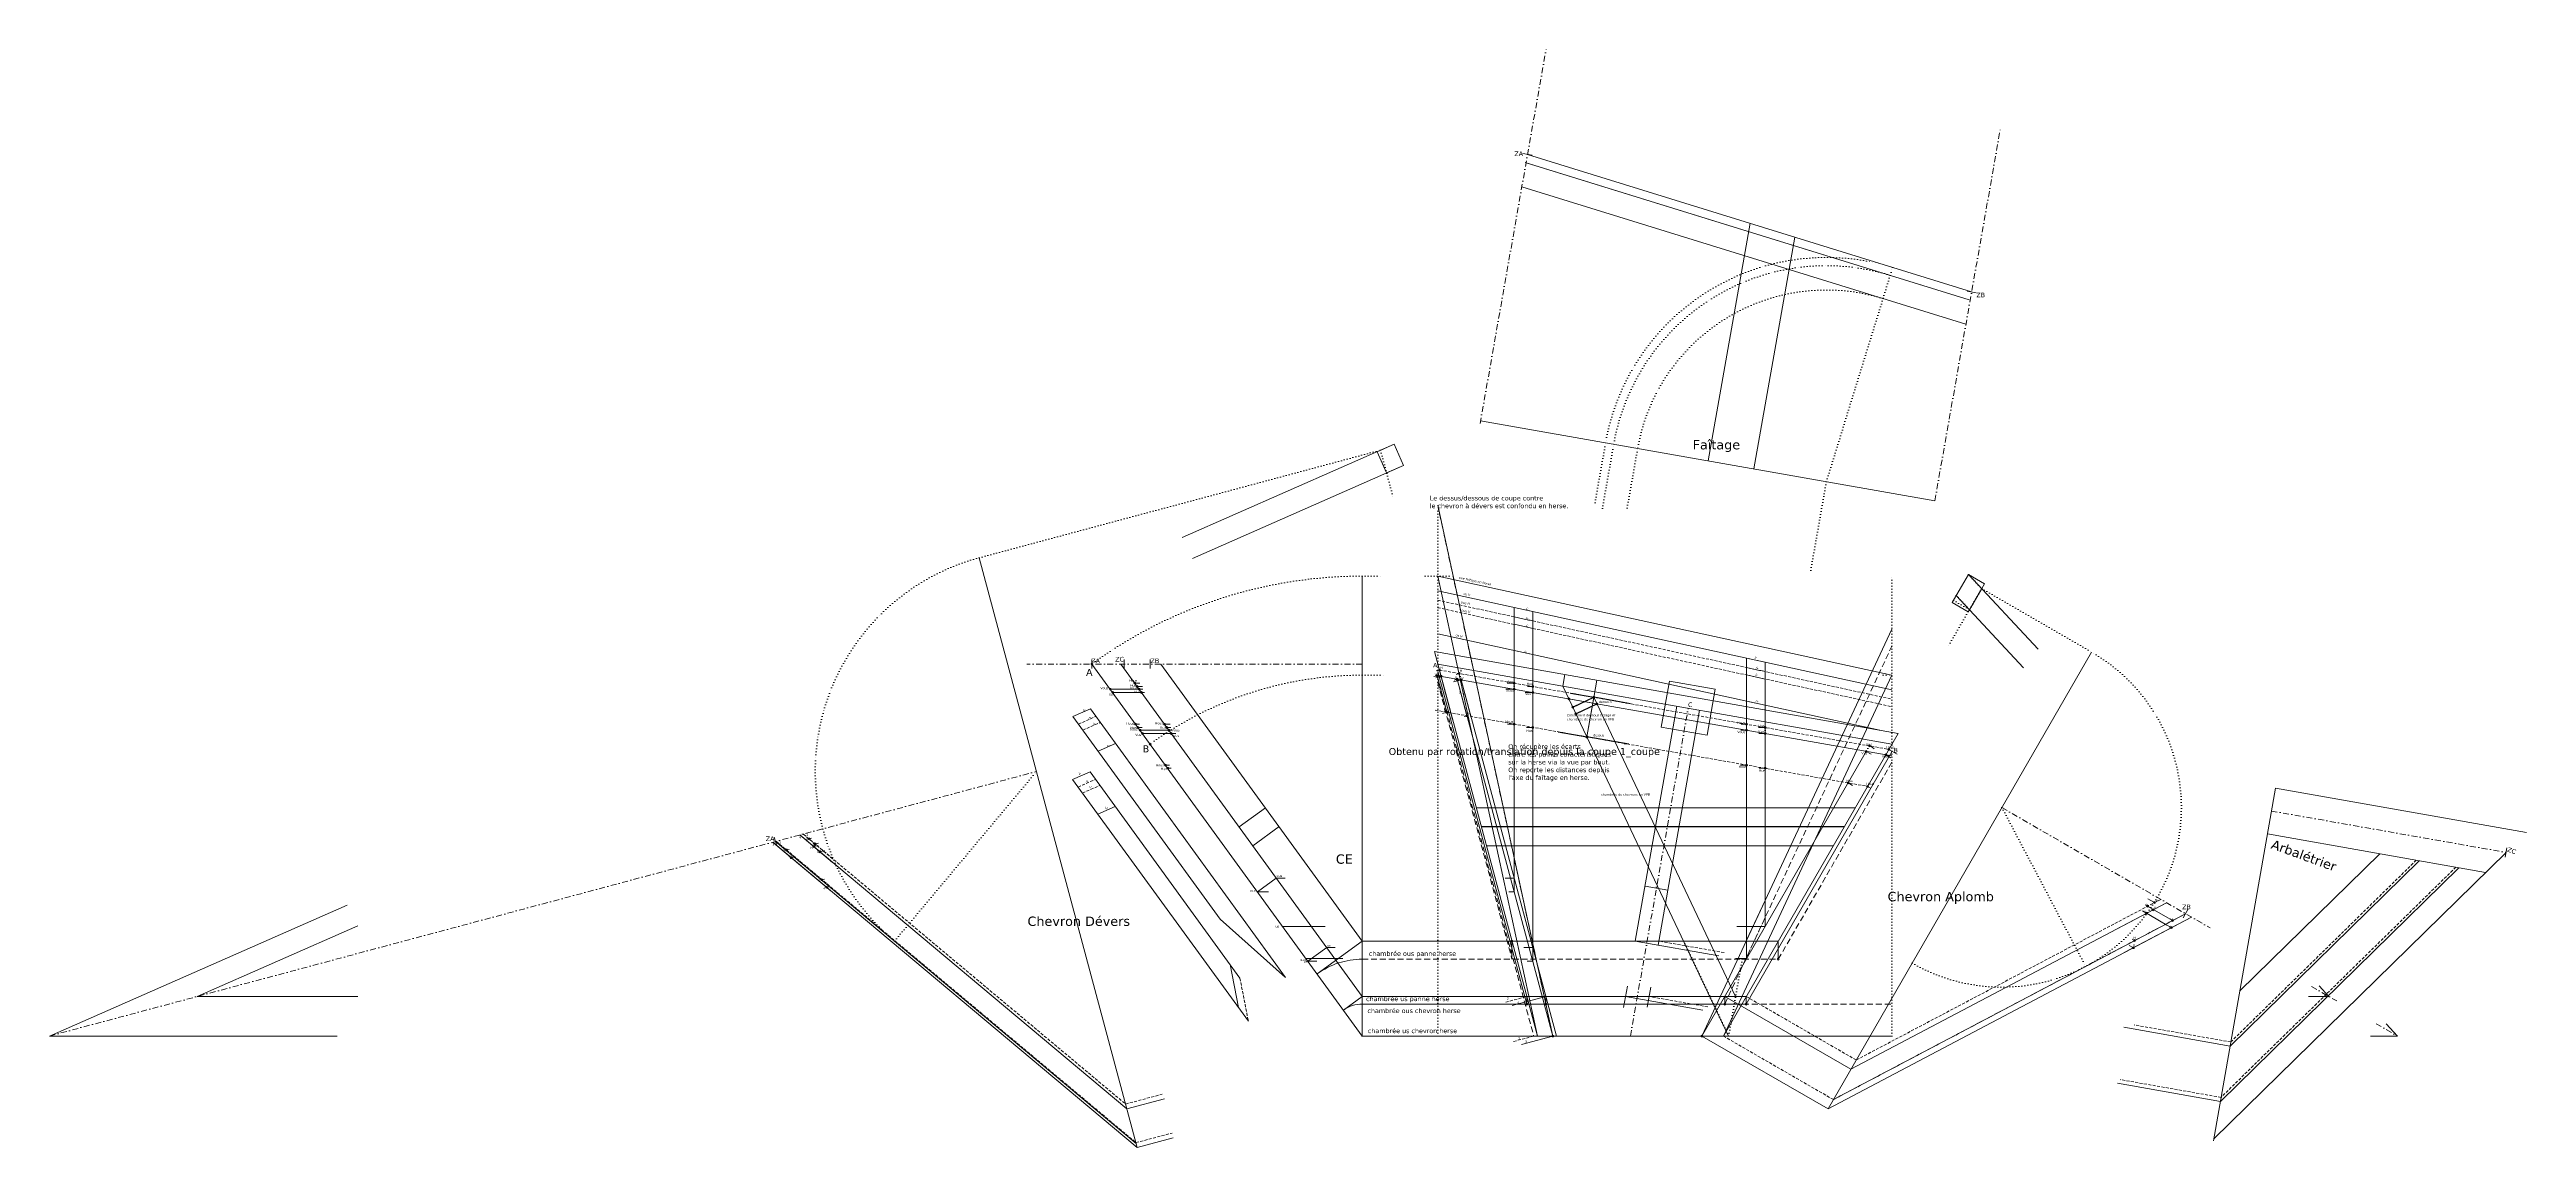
# Model space of a CAD drawing. Header units: millimetres. Extents: x -3200 to 2127, y -239 to 2121.
import ezdxf

# ---------------------------------------------------------------- set-up
doc = ezdxf.new("R2010")
doc.units = ezdxf.units.MM
for name, pattern in [('CENTER', [50.8, 31.75, -6.35, 6.35, -6.35]), ('DASHDOT', [25.4, 12.7, -6.35, 0, -6.35]), ('DASHED', [19.05, 12.7, -6.35]), ('DOT', [6.35, 0, -6.35]), ('HIDDEN', [9.525, 6.35, -3.175])]:
    doc.linetypes.add(name, pattern=pattern)
for name, color, linetype, lineweight, true_color in [('0_ch_chevron', 3, 'Continuous', 0, 0x00ff00), ('0_ch_panne', 6, 'Continuous', 0, 0xff00ff), ('0_vpb_ch_aplomb', 7, 'Continuous', 0, 0xffffff), ('0_vpb_ch_devers', 7, 'Continuous', 0, 0xffffff), ('0_vpb_faîtage', 7, 'Continuous', 0, 0xffffff), ('0_vue', 7, 'Continuous', 0, 0xffffff), ('1_coupe_ch_rive', 7, 'Continuous', 0, 0xffffff), ('1_coupe_empanon_1', 7, 'Continuous', 0, 0xffffff), ('1_coupe_empanon_2', 7, 'Continuous', 0, 0xffffff), ('2_herse_ch_panne', 6, 'Continuous', 0, 0xff00ff), ('2_herse_chevron', 3, 'Continuous', 0, 0x00ff00), ('2_herse_faîtage', 30, 'Continuous', 0, 0xff7f00), ('2_herse_faîtage_détail', 30, 'Continuous', 0, 0xff7f00), ('2_herse_versant', 4, 'Continuous', 0, 0x00ffff), ('3_verif_empanon_1', 2, 'Continuous', 0, 0xffff00), ('3_verif_empanon_2', 2, 'Continuous', 0, 0xffff00)]:
    doc.layers.add(name, color=color, linetype=linetype, lineweight=lineweight, true_color=true_color)
doc.styles.add('QCADDimTextStyle', font='')
doc.styles.add('textstyle100', font='')
doc.styles.add('textstyle101', font='')
doc.styles.add('textstyle102', font='')
doc.styles.add('textstyle103', font='')
doc.styles.add('textstyle104', font='')
doc.styles.add('textstyle105', font='')
doc.styles.add('textstyle106', font='')
doc.styles.add('textstyle107', font='')
doc.styles.add('textstyle108', font='')
doc.styles.add('textstyle109', font='')
doc.styles.add('textstyle110', font='')
doc.styles.add('textstyle111', font='')
doc.styles.add('textstyle112', font='')
doc.styles.add('textstyle113', font='')
doc.styles.add('textstyle114', font='')
doc.styles.add('textstyle115', font='')
doc.styles.add('textstyle116', font='')
doc.styles.add('textstyle117', font='')
doc.styles.add('textstyle118', font='')
doc.styles.add('textstyle119', font='')
doc.styles.add('textstyle12', font='')
doc.styles.add('textstyle120', font='')
doc.styles.add('textstyle121', font='')
doc.styles.add('textstyle122', font='')
doc.styles.add('textstyle123', font='')
doc.styles.add('textstyle124', font='')
doc.styles.add('textstyle125', font='')
doc.styles.add('textstyle126', font='')
doc.styles.add('textstyle127', font='')
doc.styles.add('textstyle128', font='')
doc.styles.add('textstyle129', font='')
doc.styles.add('textstyle13', font='')
doc.styles.add('textstyle130', font='')
doc.styles.add('textstyle131', font='')
doc.styles.add('textstyle132', font='')
doc.styles.add('textstyle133', font='')
doc.styles.add('textstyle134', font='')
doc.styles.add('textstyle135', font='')
doc.styles.add('textstyle136', font='')
doc.styles.add('textstyle137', font='')
doc.styles.add('textstyle14', font='')
doc.styles.add('textstyle15', font='')
doc.styles.add('textstyle16', font='')
doc.styles.add('textstyle17', font='')
doc.styles.add('textstyle18', font='')
doc.styles.add('textstyle19', font='')
doc.styles.add('textstyle20', font='')
doc.styles.add('textstyle21', font='')
doc.styles.add('textstyle22', font='')
doc.styles.add('textstyle23', font='')
doc.styles.add('textstyle24', font='')
doc.styles.add('textstyle25', font='')
doc.styles.add('textstyle26', font='')
doc.styles.add('textstyle27', font='')
doc.styles.add('textstyle28', font='')
doc.styles.add('textstyle29', font='')
doc.styles.add('textstyle30', font='')
doc.styles.add('textstyle31', font='')
doc.styles.add('textstyle32', font='')
doc.styles.add('textstyle33', font='')
doc.styles.add('textstyle34', font='')
doc.styles.add('textstyle35', font='')
doc.styles.add('textstyle36', font='')
doc.styles.add('textstyle37', font='')
doc.styles.add('textstyle38', font='')
doc.styles.add('textstyle39', font='')
doc.styles.add('textstyle40', font='')
doc.styles.add('textstyle41', font='')
doc.styles.add('textstyle42', font='')
doc.styles.add('textstyle43', font='')
doc.styles.add('textstyle44', font='')
doc.styles.add('textstyle45', font='')
doc.styles.add('textstyle46', font='')
doc.styles.add('textstyle47', font='')
doc.styles.add('textstyle48', font='')
doc.styles.add('textstyle49', font='')
doc.styles.add('textstyle50', font='')
doc.styles.add('textstyle51', font='')
doc.styles.add('textstyle52', font='')
doc.styles.add('textstyle53', font='')
doc.styles.add('textstyle54', font='')
doc.styles.add('textstyle55', font='')
doc.styles.add('textstyle56', font='')
doc.styles.add('textstyle57', font='')
doc.styles.add('textstyle58', font='')
doc.styles.add('textstyle59', font='')
doc.styles.add('textstyle60', font='')
doc.styles.add('textstyle61', font='')
doc.styles.add('textstyle62', font='')
doc.styles.add('textstyle63', font='')
doc.styles.add('textstyle64', font='')
doc.styles.add('textstyle65', font='')
doc.styles.add('textstyle66', font='')
doc.styles.add('textstyle67', font='')
doc.styles.add('textstyle68', font='')
doc.styles.add('textstyle69', font='')
doc.styles.add('textstyle70', font='')
doc.styles.add('textstyle71', font='')
doc.styles.add('textstyle72', font='')
doc.styles.add('textstyle73', font='')
doc.styles.add('textstyle74', font='')
doc.styles.add('textstyle75', font='')
doc.styles.add('textstyle76', font='')
doc.styles.add('textstyle77', font='')
doc.styles.add('textstyle78', font='')
doc.styles.add('textstyle79', font='')
doc.styles.add('textstyle80', font='')
doc.styles.add('textstyle81', font='')
doc.styles.add('textstyle82', font='')
doc.styles.add('textstyle83', font='')
doc.styles.add('textstyle84', font='')
doc.styles.add('textstyle85', font='')
doc.styles.add('textstyle86', font='')
doc.styles.add('textstyle87', font='')
doc.styles.add('textstyle88', font='')
doc.styles.add('textstyle89', font='')
doc.styles.add('textstyle90', font='')
doc.styles.add('textstyle91', font='')
doc.styles.add('textstyle92', font='')
doc.styles.add('textstyle93', font='')
doc.styles.add('textstyle94', font='')
doc.styles.add('textstyle95', font='')
doc.styles.add('textstyle96', font='')
doc.styles.add('textstyle97', font='')
doc.styles.add('textstyle98', font='')
doc.styles.add('textstyle99', font='')
doc.styles.get('QCADDimTextStyle').set_extended_font_data('DejaVu Sans')
doc.styles.get('textstyle100').set_extended_font_data('DejaVu Sans')
doc.styles.get('textstyle101').set_extended_font_data('DejaVu Sans')
doc.styles.get('textstyle102').set_extended_font_data('DejaVu Sans')
doc.styles.get('textstyle103').set_extended_font_data('DejaVu Sans')
doc.styles.get('textstyle104').set_extended_font_data('DejaVu Sans')
doc.styles.get('textstyle105').set_extended_font_data('DejaVu Sans')
doc.styles.get('textstyle106').set_extended_font_data('DejaVu Sans')
doc.styles.get('textstyle107').set_extended_font_data('DejaVu Sans')
doc.styles.get('textstyle108').set_extended_font_data('DejaVu Sans')
doc.styles.get('textstyle109').set_extended_font_data('DejaVu Sans')
doc.styles.get('textstyle110').set_extended_font_data('DejaVu Sans')
doc.styles.get('textstyle111').set_extended_font_data('DejaVu Sans')
doc.styles.get('textstyle112').set_extended_font_data('DejaVu Sans')
doc.styles.get('textstyle113').set_extended_font_data('DejaVu Sans')
doc.styles.get('textstyle114').set_extended_font_data('DejaVu Sans')
doc.styles.get('textstyle115').set_extended_font_data('DejaVu Sans')
doc.styles.get('textstyle116').set_extended_font_data('DejaVu Sans')
doc.styles.get('textstyle117').set_extended_font_data('DejaVu Sans')
doc.styles.get('textstyle118').set_extended_font_data('DejaVu Sans')
doc.styles.get('textstyle119').set_extended_font_data('DejaVu Sans')
doc.styles.get('textstyle12').set_extended_font_data('DejaVu Sans')
doc.styles.get('textstyle120').set_extended_font_data('DejaVu Sans')
doc.styles.get('textstyle121').set_extended_font_data('DejaVu Sans')
doc.styles.get('textstyle122').set_extended_font_data('DejaVu Sans')
doc.styles.get('textstyle123').set_extended_font_data('DejaVu Sans')
doc.styles.get('textstyle124').set_extended_font_data('DejaVu Sans')
doc.styles.get('textstyle125').set_extended_font_data('DejaVu Sans')
doc.styles.get('textstyle126').set_extended_font_data('DejaVu Sans')
doc.styles.get('textstyle127').set_extended_font_data('DejaVu Sans')
doc.styles.get('textstyle128').set_extended_font_data('DejaVu Sans')
doc.styles.get('textstyle129').set_extended_font_data('DejaVu Sans')
doc.styles.get('textstyle13').set_extended_font_data('DejaVu Sans')
doc.styles.get('textstyle130').set_extended_font_data('DejaVu Sans')
doc.styles.get('textstyle131').set_extended_font_data('DejaVu Sans')
doc.styles.get('textstyle132').set_extended_font_data('DejaVu Sans')
doc.styles.get('textstyle133').set_extended_font_data('DejaVu Sans')
doc.styles.get('textstyle134').set_extended_font_data('DejaVu Sans')
doc.styles.get('textstyle135').set_extended_font_data('DejaVu Sans')
doc.styles.get('textstyle136').set_extended_font_data('DejaVu Sans')
doc.styles.get('textstyle137').set_extended_font_data('DejaVu Sans')
doc.styles.get('textstyle14').set_extended_font_data('DejaVu Sans')
doc.styles.get('textstyle15').set_extended_font_data('DejaVu Sans')
doc.styles.get('textstyle16').set_extended_font_data('DejaVu Sans')
doc.styles.get('textstyle17').set_extended_font_data('DejaVu Sans')
doc.styles.get('textstyle18').set_extended_font_data('DejaVu Sans')
doc.styles.get('textstyle19').set_extended_font_data('DejaVu Sans')
doc.styles.get('textstyle20').set_extended_font_data('DejaVu Sans')
doc.styles.get('textstyle21').set_extended_font_data('DejaVu Sans')
doc.styles.get('textstyle22').set_extended_font_data('DejaVu Sans')
doc.styles.get('textstyle23').set_extended_font_data('DejaVu Sans')
doc.styles.get('textstyle24').set_extended_font_data('DejaVu Sans')
doc.styles.get('textstyle25').set_extended_font_data('DejaVu Sans')
doc.styles.get('textstyle26').set_extended_font_data('DejaVu Sans')
doc.styles.get('textstyle27').set_extended_font_data('DejaVu Sans')
doc.styles.get('textstyle28').set_extended_font_data('DejaVu Sans')
doc.styles.get('textstyle29').set_extended_font_data('DejaVu Sans')
doc.styles.get('textstyle30').set_extended_font_data('DejaVu Sans')
doc.styles.get('textstyle31').set_extended_font_data('DejaVu Sans')
doc.styles.get('textstyle32').set_extended_font_data('DejaVu Sans')
doc.styles.get('textstyle33').set_extended_font_data('DejaVu Sans')
doc.styles.get('textstyle34').set_extended_font_data('DejaVu Sans')
doc.styles.get('textstyle35').set_extended_font_data('DejaVu Sans')
doc.styles.get('textstyle36').set_extended_font_data('DejaVu Sans')
doc.styles.get('textstyle37').set_extended_font_data('DejaVu Sans')
doc.styles.get('textstyle38').set_extended_font_data('DejaVu Sans')
doc.styles.get('textstyle39').set_extended_font_data('DejaVu Sans')
doc.styles.get('textstyle40').set_extended_font_data('DejaVu Sans')
doc.styles.get('textstyle41').set_extended_font_data('DejaVu Sans')
doc.styles.get('textstyle42').set_extended_font_data('DejaVu Sans')
doc.styles.get('textstyle43').set_extended_font_data('DejaVu Sans')
doc.styles.get('textstyle44').set_extended_font_data('DejaVu Sans')
doc.styles.get('textstyle45').set_extended_font_data('DejaVu Sans')
doc.styles.get('textstyle46').set_extended_font_data('DejaVu Sans')
doc.styles.get('textstyle47').set_extended_font_data('DejaVu Sans')
doc.styles.get('textstyle48').set_extended_font_data('DejaVu Sans')
doc.styles.get('textstyle49').set_extended_font_data('DejaVu Sans')
doc.styles.get('textstyle50').set_extended_font_data('DejaVu Sans')
doc.styles.get('textstyle51').set_extended_font_data('DejaVu Sans')
doc.styles.get('textstyle52').set_extended_font_data('DejaVu Sans')
doc.styles.get('textstyle53').set_extended_font_data('DejaVu Sans')
doc.styles.get('textstyle54').set_extended_font_data('DejaVu Sans')
doc.styles.get('textstyle55').set_extended_font_data('DejaVu Sans')
doc.styles.get('textstyle56').set_extended_font_data('DejaVu Sans')
doc.styles.get('textstyle57').set_extended_font_data('DejaVu Sans')
doc.styles.get('textstyle58').set_extended_font_data('DejaVu Sans')
doc.styles.get('textstyle59').set_extended_font_data('DejaVu Sans')
doc.styles.get('textstyle60').set_extended_font_data('DejaVu Sans')
doc.styles.get('textstyle61').set_extended_font_data('DejaVu Sans')
doc.styles.get('textstyle62').set_extended_font_data('DejaVu Sans')
doc.styles.get('textstyle63').set_extended_font_data('DejaVu Sans')
doc.styles.get('textstyle64').set_extended_font_data('DejaVu Sans')
doc.styles.get('textstyle65').set_extended_font_data('DejaVu Sans')
doc.styles.get('textstyle66').set_extended_font_data('DejaVu Sans')
doc.styles.get('textstyle67').set_extended_font_data('DejaVu Sans')
doc.styles.get('textstyle68').set_extended_font_data('DejaVu Sans')
doc.styles.get('textstyle69').set_extended_font_data('DejaVu Sans')
doc.styles.get('textstyle70').set_extended_font_data('DejaVu Sans')
doc.styles.get('textstyle71').set_extended_font_data('DejaVu Sans')
doc.styles.get('textstyle72').set_extended_font_data('DejaVu Sans')
doc.styles.get('textstyle73').set_extended_font_data('DejaVu Sans')
doc.styles.get('textstyle74').set_extended_font_data('DejaVu Sans')
doc.styles.get('textstyle75').set_extended_font_data('DejaVu Sans')
doc.styles.get('textstyle76').set_extended_font_data('DejaVu Sans')
doc.styles.get('textstyle77').set_extended_font_data('DejaVu Sans')
doc.styles.get('textstyle78').set_extended_font_data('DejaVu Sans')
doc.styles.get('textstyle79').set_extended_font_data('DejaVu Sans')
doc.styles.get('textstyle80').set_extended_font_data('DejaVu Sans')
doc.styles.get('textstyle81').set_extended_font_data('DejaVu Sans')
doc.styles.get('textstyle82').set_extended_font_data('DejaVu Sans')
doc.styles.get('textstyle83').set_extended_font_data('DejaVu Sans')
doc.styles.get('textstyle84').set_extended_font_data('DejaVu Sans')
doc.styles.get('textstyle85').set_extended_font_data('DejaVu Sans')
doc.styles.get('textstyle86').set_extended_font_data('DejaVu Sans')
doc.styles.get('textstyle87').set_extended_font_data('DejaVu Sans')
doc.styles.get('textstyle88').set_extended_font_data('DejaVu Sans')
doc.styles.get('textstyle89').set_extended_font_data('DejaVu Sans')
doc.styles.get('textstyle90').set_extended_font_data('DejaVu Sans')
doc.styles.get('textstyle91').set_extended_font_data('DejaVu Sans')
doc.styles.get('textstyle92').set_extended_font_data('DejaVu Sans')
doc.styles.get('textstyle93').set_extended_font_data('DejaVu Sans')
doc.styles.get('textstyle94').set_extended_font_data('DejaVu Sans')
doc.styles.get('textstyle95').set_extended_font_data('DejaVu Sans')
doc.styles.get('textstyle96').set_extended_font_data('DejaVu Sans')
doc.styles.get('textstyle97').set_extended_font_data('DejaVu Sans')
doc.styles.get('textstyle98').set_extended_font_data('DejaVu Sans')
doc.styles.get('textstyle99').set_extended_font_data('DejaVu Sans')
doc.dimstyles.new('QCADDimStyle', dxfattribs={"dimtxt": 10, "dimasz": 10, "dimexe": 5, "dimexo": 2.5, "dimgap": 2.5, "dimtad": 1, "dimtoh": 1, "dimdec": 4, "dimzin": 0, "dimdsep": 46, "dimtxsty": 'QCADDimTextStyle', "dimcen": 0.09, "dimadec": 0, "dimazin": 0, "dimtfac": 1, "dimtdec": 4, "dimtofl": 0, "dimtmove": 0, "dimatfit": 3, "dimfxl": 1, "dimtolj": 1, "dimtzin": 0, "dimarcsym": 0})

msp = doc.modelspace()

# ---------------------------------------------------------------- linework, layer by layer
at = {"layer": '0_ch_chevron'}
for p, q in [((-764.1, 1071.8), (-307.9, 1272.6)), ((-742.1, 1026.9), (-287.8, 1226.8)), ((927, 992.7), (1076.7, 831.7)), ((900.8, 947.4), (1045.2, 792.1)), ((-1586.2, 432.4), (-883, -156.4)), ((-1644.5, 416.8), (-860.7, -239.5)), ((-3200, 0), (-2559.6, 281.8)), ((1353.1, 286.8), (674.1, -71.5)), ((-2882.5, 85.1), (-2536.8, 237.2)), ((1406.6, 255.9), (625, -156.6)), ((1681.3, 107.7), (1702.4, 85.1)), ((-2882.5, 85.1), (-2536.8, 85.1)), ((-376.8, 85.1), (449.1, 85.1)), ((-54.6, 65.6), (18.1, 85.1)), ((402.9, 85.1), (674.1, -71.5)), ((1658.7, 85.1), (1702.4, 85.1)), ((-3200, 0), (-2581.5, 0)), ((-376.8, 0), (400, 0)), ((-34.5, -18.1), (33.1, 0)), ((353.8, 0), (625, -156.6)), ((1792.1, 0), (1849.8, 0)), ((1825.4, 26.2), (1849.8, 0)), ((-883, -156.4), (-802, -134.7)), ((-860.7, -239.5), (-783.1, -218.7))]:
    msp.add_line(p, q, dxfattribs=at)
at = {"layer": '0_ch_chevron', "linetype": 'DOT'}
msp.add_line((894.7, 936.8), (929.3, 916.8), dxfattribs=at)
at = {"layer": '0_ch_chevron', "linetype": 'HIDDEN'}
for p, q in [((-1579, 434.3), (-885.7, -146.2)), ((-1637.3, 418.7), (-863.4, -229.2)), ((1340.5, 294), (685.7, -51.5)), ((1394, 263.1), (636.6, -136.6)), ((-68.2, 72.9), (-22.8, 85.1)), ((449.1, 85.1), (685.7, -51.5)), ((-51.2, -11.6), (-7.9, 0)), ((400, 0), (636.6, -136.6)), ((-885.7, -146.2), (-807.1, -125.1)), ((-863.4, -229.2), (-785.8, -208.5))]:
    msp.add_line(p, q, dxfattribs=at)
at = {"layer": '0_ch_panne'}
for p, q in [((1896.4, 377), (1489.7, -21.4)), ((1981.6, 362), (1468.8, -140.5)), ((-376.8, 204.2), (517.9, 204.2)), ((390.2, 172.5), (210.6, 204.2)), ((-376.8, 85.1), (449.1, 85.1)), ((355.8, 55.8), (189.6, 85.1)), ((1489.7, -21.4), (1261.3, 18.9)), ((1468.8, -140.5), (1247.9, -101.5))]:
    msp.add_line(p, q, dxfattribs=at)
at = {"layer": '0_ch_panne', "linetype": 'HIDDEN'}
for p, q in [((1890.2, 378.1), (1491.3, -12.7)), ((1975.4, 363.1), (1470.3, -131.8)), ((401.4, 179.5), (261.4, 204.2)), ((366.4, 62.8), (240.4, 85.1)), ((1491.3, -12.7), (1283.3, 24)), ((1470.3, -131.8), (1254, -93.7))]:
    msp.add_line(p, q, dxfattribs=at)
at = {"layer": '0_vpb_ch_aplomb', "linetype": 'DOT'}
for p, q in [((955.5, 962.1), (883.4, 837.4)), ((955.5, 962.1), (1192, 825.5)), ((999, 491.2), (1179.2, 149.8))]:
    msp.add_line(p, q, dxfattribs=at)
at = {"layer": '0_vpb_ch_aplomb'}
for p, q in [((927, 992.7), (892, 932.1)), ((927, 992.7), (961.6, 972.7)), ((955.5, 962.1), (929.3, 916.8)), ((961.6, 972.7), (955.5, 962.1)), ((892, 932.1), (926.6, 912.1)), ((926.6, 912.1), (929.3, 916.8))]:
    msp.add_line(p, q, dxfattribs=at)
at = {"layer": '0_vpb_ch_aplomb', "linetype": 'DOT'}
for start, end in [(32.4981, 60), (240, 32.4981)]:
    msp.add_arc((999, 491.2), 386, start, end, dxfattribs=at)
at = {"layer": '0_vpb_ch_devers', "linetype": 'DOT'}
for p, q in [((-1200.4, 1028.3), (-337.5, 1259.6)), ((-337.5, 1259.6), (-309.4, 1154.6)), ((927, 992.7), (955.5, 962.1)), ((900.8, 947.4), (929.3, 916.8)), ((-1382.7, 204), (-1077.3, 568.8))]:
    msp.add_line(p, q, dxfattribs=at)
at = {"layer": '0_vpb_ch_devers'}
for p, q in [((-344.5, 1256.5), (-307.9, 1272.6)), ((-324.4, 1210.7), (-344.5, 1256.5)), ((-324.4, 1210.7), (-287.8, 1226.8)), ((-287.8, 1226.8), (-307.9, 1272.6))]:
    msp.add_line(p, q, dxfattribs=at)
at = {"layer": '0_vpb_ch_devers', "linetype": 'DOT'}
msp.add_arc((-1077.3, 568.8), 475.8, 105, 230.0606, dxfattribs=at)
at = {"layer": '0_vpb_faîtage'}
for p, q in [((-26.4, 1878.6), (928.6, 1583.1)), ((54.4, 752.6), (58.8, 777.2)), ((67.6, 724.9), (54.4, 752.6)), ((119, 715.8), (127.7, 765.1)), ((119, 715.8), (106.3, 643.3))]:
    msp.add_line(p, q, dxfattribs=at)
at = {"layer": '0_vpb_faîtage', "linetype": 'DOT'}
for p, q in [((621.5, 1192), (764, 1652.6)), ((123.9, 1146.3), (146.7, 1275.7)), ((139.7, 1134), (164.2, 1272.6)), ((193, 1135), (215.6, 1263.6)), ((587.8, 1001), (621.5, 1192)), ((411.3, 0), (309.7, 214.2)), ((411.3, 0), (442.6, 177.2))]:
    msp.add_line(p, q, dxfattribs=at)
at = {"layer": '0_vpb_faîtage', "linetype": 'HIDDEN'}
for p, q in [((-210.9, 787), (755.9, 616.5)), ((-220, 700.9), (710, 536.9))]:
    msp.add_line(p, q, dxfattribs=at)
at = {"layer": '0_vpb_faîtage', "color": 3, "true_color": 0x00ff00}
for p, q in [((411.3, 0), (67.6, 724.9)), ((426.3, 85.1), (121.3, 728.4))]:
    msp.add_line(p, q, dxfattribs=at)
at = {"layer": '0_vpb_faîtage', "linetype": 'CENTER'}
for centre in [(121.3, 728.4), (106.3, 643.3)]:
    msp.add_circle(centre, 2, dxfattribs=at)
at = {"layer": '0_vpb_faîtage', "linetype": 'DOT'}
for radius in [482.1, 464.4, 412.1]:
    msp.add_arc((621.5, 1192), radius, 72.8094, 170, dxfattribs=at)
at = {"layer": '0_vue', "linetype": 'DASHDOT'}
for p, q in [((-123.2, 1317), (18.6, 2121.2)), ((854.7, 1150.9), (995.4, 1948.9)), ((-376.8, 800), (-1098, 800)), ((200, 0), (324.3, 705)), ((-3200, 0), (-1077.3, 568.8)), ((999, 491.2), (1447.1, 232.5)), ((1578.8, 483.8), (2083.3, 394.9)), ((1665.1, 106.6), (1719, 75.5)), ((1803.7, 26.6), (1849.8, 0))]:
    msp.add_line(p, q, dxfattribs=at)
at = {"layer": '0_vue'}
for p, q in [((-11.3, 1893.8), (-31, 1897.3)), ((-24.3, 1877.9), (928.6, 1583.1)), ((-21.2, 1895.5), (933.9, 1600.1)), ((-33.4, 1826), (921.6, 1530.6)), ((367.3, 1236.8), (457.4, 1747.7)), ((465.8, 1219.5), (553.6, 1717.7)), ((943.7, 1598.3), (924, 1601.8)), ((-958, 810), (-958, 790)), ((-958, 800), (-376.8, 0)), ((-896.2, 800), (-376.8, 85.1)), ((-889, 810), (-889, 790)), ((-832.9, 810), (-832.9, 790)), ((-809.7, 800), (-376.8, 204.2)), ((-221.5, 826.6), (0, 0)), ((-221.5, 826.6), (775.7, 650.8)), ((-214.4, 800), (762.4, 627.8)), ((-214.4, 774.6), (762.4, 602.4)), ((-172.5, 767.2), (33.1, 0)), ((-164.3, 765.8), (40.9, 0)), ((266.4, 664.5), (283.8, 762.9)), ((283.8, 762.9), (382.2, 745.6)), ((-50, 745.6), (-50, 310)), ((-10, 738.6), (-10, 160.7)), ((210.6, 204.2), (299.7, 709.4)), ((259.9, 195.5), (348.9, 700.7)), ((364.9, 647.1), (382.2, 745.6)), ((266.4, 664.5), (364.9, 647.1)), ((775.7, 650.8), (400, 0)), ((450, 657.5), (450, 166.6)), ((490, 235.9), (490, 650.4)), ((707.2, 612.1), (353.8, 0)), ((762.4, 627.8), (762.4, 627.8)), ((1587.5, 533.1), (2127.2, 437.9)), ((-641.6, 449.6), (-585, 490.8)), ((683.3, 490.8), (-131.5, 490.8)), ((-1636.1, 408.7), (-1641.3, 428)), ((-1586.2, 432.4), (-1515.8, 373.5)), ((-612.2, 409.2), (-555.6, 450.3)), ((660, 450.3), (-120.7, 450.3)), ((659.6, 449.6), (-120.5, 449.6)), ((1570.1, 434.6), (2039.4, 351.8)), ((-1642.4, 415), (-1518.8, 311.5)), ((-1638.7, 418.3), (-862.9, -231.2)), ((636.2, 409.2), (-109.6, 409.2)), ((2083.3, 394.9), (1454.5, -221.2)), ((1489.7, -21.4), (1896.4, 377)), ((1811.6, 392), (1510.6, 97.1)), ((2085, 404.7), (2081.5, 385)), ((280.7, 313.9), (231.5, 322.6)), ((1353.1, 286.8), (1242.8, 228.6)), ((1389, 254.5), (1399, 271.8)), ((1394, 263.1), (636.6, -136.6)), ((1406.6, 255.9), (1261.9, 179.5)), ((210.6, 204.2), (261.4, 204.2)), ((185.5, 61.5), (193.5, 107.1)), ((236.4, 62.5), (243.9, 104.8)), ((0, 0), (400, 0))]:
    msp.add_line(p, q, dxfattribs=at)
at = {"layer": '0_vue', "color": 1, "true_color": 0xff0000}
for p, q in [((-122.1, 1323.1), (854.7, 1150.9)), ((-1200.4, 1028.3), (-860.7, -239.5)), ((-376.8, 0), (-376.8, 988.9)), ((1192, 825.5), (625, -156.6)), ((1453.8, -225.5), (1587.5, 533.1))]:
    msp.add_line(p, q, dxfattribs=at)
at = {"layer": '0_vue', "linetype": 'DASHED'}
msp.add_line((-215.5, 774.8), (-7.9, 0), dxfattribs=at)
at = {"layer": '0_vue', "linetype": 'HIDDEN'}
for p, q in [((-1578.5, 433.9), (-1514.6, 380.4)), ((-1636.6, 418.1), (-1518.2, 319)), ((1340.5, 294), (1247.1, 244.7)), ((1394, 263.1), (1261.6, 193.3))]:
    msp.add_line(p, q, dxfattribs=at)
at = {"layer": '1_coupe_ch_rive'}
for p, q in [((-214.4, 800), (-182.3, 680.5)), ((-222.4, 773), (-213.6, 775.3)), ((-222.4, 773), (-215.5, 774.8)), ((-218.7, 770.3), (-207.2, 773.4)), ((-217.6, 785.2), (-210.9, 787)), ((-215.5, 774.8), (-194.5, 696.4)), ((-180.5, 761.4), (-164.3, 765.8)), ((-178.9, 765.5), (-172.5, 767.2)), ((-174.9, 777.5), (-167.9, 779.4)), ((-172.5, 767.2), (-151.5, 688.8)), ((-171.6, 763.8), (-164.3, 765.8)), ((-164.3, 765.8), (-143.2, 687.3)), ((-203.8, 693.9), (-194.5, 696.4)), ((-157.2, 687.3), (-151.5, 688.8)), ((707.2, 612.1), (717.8, 606)), ((714, 623.9), (720.4, 620.2)), ((720.4, 620.2), (724.6, 617.8)), ((749.1, 604.7), (759.8, 598.6)), ((755.9, 616.5), (773.7, 606.3)), ((668.1, 544.3), (677.5, 538.8)), ((710, 536.9), (715.9, 533.4)), ((-1614.8, 399.9), (-1609.1, 401.4)), ((-1604.7, 383.5), (-1600.9, 384.5)), ((-1604.7, 383.5), (-1602.8, 384)), ((-1566.4, 423.8), (-1561, 425.2)), ((-1556.3, 407.4), (-1547.1, 409.8)), ((-1553.2, 412.7), (-1546.3, 414.5)), ((-1553.2, 412.7), (-1546.3, 414.5)), ((-1543.1, 396.3), (-1533.4, 398.9)), ((-1538.7, 336.2), (-1533.5, 337.6)), ((-1528.6, 319.8), (-1522.8, 321.3)), ((1301.3, 269.1), (1318.3, 259.3)), ((1307.4, 282.4), (1366.2, 248.5)), ((1313, 294.9), (1326.9, 286.9)), ((1320.5, 273.7), (1324.2, 271.6)), ((1318.3, 259.3), (1353.8, 238.8)), ((1353.8, 238.8), (1363.6, 233.2)), ((1273, 195), (1281.7, 190)), ((1279.4, 208.1), (1284.3, 205.3))]:
    msp.add_line(p, q, dxfattribs=at)
at = {"layer": '1_coupe_ch_rive', "linetype": 'DOT'}
for p, q in [((-167.9, 779.4), (-164.3, 765.8)), ((714, 623.9), (707.2, 612.1))]:
    msp.add_line(p, q, dxfattribs=at)
at = {"layer": '1_coupe_ch_rive', "linetype": 'CENTER'}
for centre in [(-215.5, 774.8), (-207.2, 773.4), (-172.5, 767.2), (-164.3, 765.8), (-1614.8, 399.9), (-1604.7, 383.5), (-1553.2, 412.7), (-1543.1, 396.3)]:
    msp.add_circle(centre, 2, dxfattribs=at)
at = {"layer": '1_coupe_ch_rive'}
for centre in [(-210.9, 787), (-167.9, 779.4), (-194.5, 696.4), (-151.5, 688.8), (707.2, 612.1), (714, 623.9), (749.1, 604.7), (755.9, 616.5), (668.1, 544.3), (710, 536.9), (-1566.4, 423.8), (-1556.3, 407.4), (-1538.7, 336.2), (-1528.6, 319.8), (1312.7, 279.4), (1324.2, 271.6), (1326.9, 286.9), (1310, 264.1), (1363.6, 233.2), (1366.2, 248.5), (1281.7, 190), (1284.3, 205.3)]:
    msp.add_circle(centre, 2, dxfattribs=at)
at = {"layer": '1_coupe_empanon_1'}
for p, q in [((-855.4, 758.6), (-866.1, 758.6)), ((-849.5, 751.5), (-861, 751.5)), ((-50, 758.6), (-64.7, 758.6)), ((-10, 751.5), (-21.4, 751.5)), ((-918.5, 745.6), (-848.8, 745.6)), ((-918.5, 745.6), (-856.7, 745.6)), ((-913.4, 738.6), (-845, 738.6)), ((-913.4, 738.6), (-851.6, 738.6)), ((-67.8, 745.6), (-50, 745.6)), ((-26.3, 738.6), (-10, 738.6)), ((-856.1, 670.9), (-864.2, 670.9)), ((-850.2, 663.8), (-859.1, 663.8)), ((-50, 670.9), (-64.3, 670.9)), ((-10, 663.8), (-23.7, 663.8)), ((-602, 310), (-561.5, 339.4)), ((-561.5, 339.4), (-542.7, 339.4)), ((-69.3, 339.4), (-50, 339.4)), ((-602, 310), (-578, 310)), ((-61.4, 310), (-50, 310)), ((-453.1, 190.1), (-493.5, 160.7)), ((-493.5, 160.7), (-474.3, 160.7)), ((-453.1, 190.1), (-435.3, 190.1)), ((-28.9, 190.1), (-10, 190.1)), ((-21.7, 160.7), (-10, 160.7))]:
    msp.add_line(p, q, dxfattribs=at)
at = {"layer": '1_coupe_empanon_1', "linetype": 'DOT'}
for p, q in [((-50, 758.6), (-50, 745.6)), ((-10, 751.5), (-10, 738.6))]:
    msp.add_line(p, q, dxfattribs=at)
at = {"layer": '1_coupe_empanon_1'}
for centre in [(-918.5, 745.6), (-866.1, 758.6), (-861, 751.5), (-856.7, 745.6), (-50, 758.6), (-50, 745.6), (-10, 751.5), (-913.4, 738.6), (-851.6, 738.6), (-10, 738.6), (-864.2, 670.9), (-859.1, 663.8), (-50, 670.9), (-10, 663.8)]:
    msp.add_circle(centre, 2, dxfattribs=at)
at = {"layer": '1_coupe_empanon_2'}
for p, q in [((-854.4, 657.5), (-786.5, 657.5)), ((-854.4, 657.5), (-792.6, 657.5)), ((-849.3, 650.4), (-777.3, 650.4)), ((-849.3, 650.4), (-787.5, 650.4)), ((-790.1, 670.4), (-802.1, 670.4)), ((-788.4, 663.4), (-796.9, 663.4)), ((437.8, 657.5), (450, 657.5)), ((450, 670.4), (438.2, 670.4)), ((490, 663.4), (475.7, 663.4)), ((476.1, 650.4), (490, 650.4)), ((-791.2, 582.7), (-800.1, 582.7)), ((-787.7, 575.7), (-795, 575.7)), ((450, 582.7), (436.8, 582.7)), ((490, 575.7), (476.7, 575.7)), ((-548.1, 235.9), (-456.7, 235.9)), ((-548.1, 235.9), (-486.3, 235.9)), ((428.7, 235.9), (490, 235.9)), ((-497.8, 166.6), (-418.3, 166.6)), ((-497.8, 166.6), (-436, 166.6)), ((425.8, 166.6), (450, 166.6))]:
    msp.add_line(p, q, dxfattribs=at)
at = {"layer": '1_coupe_empanon_2', "linetype": 'DOT'}
for p, q in [((450, 670.4), (450, 657.5)), ((490, 650.4), (490, 663.4))]:
    msp.add_line(p, q, dxfattribs=at)
at = {"layer": '1_coupe_empanon_2'}
for centre in [(-854.4, 657.5), (-849.3, 650.4), (-802.1, 670.4), (-796.9, 663.4), (-792.6, 657.5), (-787.5, 650.4), (450, 670.4), (450, 657.5), (490, 663.4), (490, 650.4), (-800.1, 582.7), (-795, 575.7), (450, 582.7), (490, 575.7)]:
    msp.add_circle(centre, 2, dxfattribs=at)
at = {"layer": '2_herse_ch_panne'}
for p, q in [((-214.4, 783.8), (-22.8, 68.8)), ((762.4, 611.5), (449.1, 68.8)), ((-473.8, 133.6), (-376.8, 204.2)), ((-54.7, 165.2), (-54.7, 204.2)), ((517.9, 165.2), (517.9, 204.2)), ((-417.2, 55.7), (-376.8, 85.1)), ((-376.8, 68.8), (449.1, 68.8)), ((-22.8, 68.8), (-22.8, 85.1)), ((449.1, 68.8), (449.1, 85.1))]:
    msp.add_line(p, q, dxfattribs=at)
at = {"layer": '2_herse_ch_panne', "linetype": 'DASHED'}
for p, q in [((-214.4, 761), (-54.7, 165.2)), ((762.4, 588.8), (517.9, 165.2)), ((-376.8, 165.2), (517.9, 165.2))]:
    msp.add_line(p, q, dxfattribs=at)
at = {"layer": '2_herse_ch_panne'}
for centre in [(-54.7, 204.2), (517.9, 165.2), (-22.8, 68.8), (449.1, 68.8)]:
    msp.add_circle(centre, 2, dxfattribs=at)
for radius in [165.2, 68.8]:
    msp.add_arc((-376.8, 0), radius, 90, 126, dxfattribs=at)
at = {"layer": '2_herse_chevron'}
for p, q in [((-214.4, 1141.3), (33.1, 0)), ((353.8, 0), (762.4, 874.8)), ((-417.2, 55.7), (-376.8, 85.1)), ((18.1, 68.8), (18.1, 85.1)), ((402.9, 68.8), (402.9, 85.1)), ((-376.8, 0), (762.4, 0))]:
    msp.add_line(p, q, dxfattribs=at)
at = {"layer": '2_herse_chevron', "linetype": 'DASHED'}
for p, q in [((-214.4, 1141.3), (18.1, 68.8)), ((402.9, 68.8), (762.4, 838.5)), ((-376.8, 68.8), (762.4, 68.8))]:
    msp.add_line(p, q, dxfattribs=at)
at = {"layer": '2_herse_chevron'}
for centre in [(18.1, 68.8), (402.9, 68.8), (33.1, 0), (353.8, 0)]:
    msp.add_circle(centre, 2, dxfattribs=at)
msp.add_arc((-376.8, 0), 68.8, 90, 126, dxfattribs=at)
at = {"layer": '2_herse_faîtage'}
msp.add_line((-214.4, 988.9), (762.4, 776), dxfattribs=at)
at = {"layer": '2_herse_faîtage', "color": 30, "true_color": 0xff7f00}
for p, q in [((-214.4, 957.5), (762.4, 744.6)), ((-214.4, 865.1), (736.7, 657.8))]:
    msp.add_line(p, q, dxfattribs=at)
at = {"layer": '2_herse_faîtage', "color": 30, "linetype": 'HIDDEN', "true_color": 0xff7f00}
for p, q in [((-214.4, 937.2), (762.4, 724.3)), ((-214.4, 921.1), (762.4, 708.3))]:
    msp.add_line(p, q, dxfattribs=at)
at = {"layer": '2_herse_faîtage_détail', "color": 1, "true_color": 0xff0000}
for p, q in [((67.6, 724.9), (128, 714.3)), ((121.3, 728.4), (106.3, 643.3))]:
    msp.add_line(p, q, dxfattribs=at)
at = {"layer": '2_herse_faîtage_détail'}
for p, q in [((121.3, 728.4), (76.1, 707)), ((128, 714.3), (82.8, 692.8))]:
    msp.add_line(p, q, dxfattribs=at)
for centre in [(67.6, 724.9), (76.1, 707), (82.8, 692.8), (128, 714.3), (106.3, 643.3)]:
    msp.add_circle(centre, 2, dxfattribs=at)
at = {"layer": '2_herse_versant', "linetype": 'DOT'}
for p, q in [((-214.4, 0), (-214.4, 1141.3)), ((-376.8, 988.9), (-337.1, 988.9)), ((-241.4, 988.9), (-181.3, 988.9)), ((762.4, 0), (762.4, 988.9)), ((-376.8, 776), (-329.6, 776)), ((743.9, 776), (762.4, 776)), ((-376.8, 0), (762.4, 0))]:
    msp.add_line(p, q, dxfattribs=at)
at = {"layer": '2_herse_versant'}
for p, q in [((-214.4, 988.9), (0, 0)), ((400, 0), (762.4, 776))]:
    msp.add_line(p, q, dxfattribs=at)
for centre in [(-958, 800), (-832.9, 627.8)]:
    msp.add_circle(centre, 2, dxfattribs=at)
at = {"layer": '2_herse_versant', "linetype": 'DOT'}
for radius in [988.9, 776]:
    msp.add_arc((-376.8, 0), radius, 90, 126, dxfattribs=at)
at = {"layer": '3_verif_empanon_1'}
for p, q in [((-50, 921.7), (-50, 383.1)), ((-50, 921.7), (-10, 912.9)), ((-10, 912.9), (-10, 198.6)), ((-50, 829.3), (-10, 820.5)), ((-999, 687.1), (-961.5, 703.6)), ((-961.5, 703.6), (-541.7, 125.7)), ((-999, 687.1), (-682.5, 251.5)), ((-944.7, 612.4), (-907.2, 628.8)), ((-50, 383.1), (-10, 198.6)), ((-682.5, 251.5), (-541.7, 125.7))]:
    msp.add_line(p, q, dxfattribs=at)
at = {"layer": '3_verif_empanon_1', "linetype": 'HIDDEN'}
for p, q in [((-50, 901.4), (-10, 892.6)), ((-50, 885.3), (-10, 876.6)), ((-987.1, 670.7), (-949.6, 687.2)), ((-977.7, 657.7), (-940.2, 674.2))]:
    msp.add_line(p, q, dxfattribs=at)
at = {"layer": '3_verif_empanon_2'}
for p, q in [((450, 812.7), (450, 169.6)), ((450, 812.7), (490, 804)), ((490, 804), (490, 255.2)), ((450, 720.3), (490, 711.6)), ((-999.7, 551.9), (-962.2, 568.4)), ((-999.7, 551.9), (-621.7, 31.7)), ((-962.2, 568.4), (-639.7, 124.5)), ((-945.4, 477.2), (-907.9, 493.7)), ((490, 291.6), (450, 205.9)), ((-661, 153.9), (-643, 61.1))]:
    msp.add_line(p, q, dxfattribs=at)
at = {"layer": '3_verif_empanon_2', "linetype": 'HIDDEN'}
for p, q in [((450, 792.4), (490, 783.7)), ((450, 776.4), (490, 767.6)), ((-987.7, 535.5), (-950.3, 552)), ((-978.3, 522.6), (-940.8, 539)), ((490, 255.2), (450, 169.6)), ((-639.7, 124.5), (-621.7, 31.7))]:
    msp.add_line(p, q, dxfattribs=at)

# ---------------------------------------------------------------- texts
at = {"layer": '0_vpb_faîtage', "char_height": 4, "attachment_point": 1}
for s, insert, style in [('\\H5;Croisement dessous faîtage et\\Pchambrée de chevron en VPB', (63.3, 692.3), 'textstyle67'), ('\\H5;dessous', (132.1, 720.9), 'textstyle78'), ('\\H5;dessus', (120, 649.6), 'textstyle79')]:
    msp.add_mtext(s, dxfattribs=dict(at, insert=insert, style=style))
at = {"layer": '0_vpb_faîtage', "color": 3, "true_color": 0x00ff00, "insert": (136.8, 522), "char_height": 4, "attachment_point": 1, "style": 'textstyle38'}
msp.add_mtext('\\H5;chambrée de chevrons en VPB', dxfattribs=at)
at = {"layer": '0_vue', "char_height": 4, "attachment_point": 1}
for s, insert, style in [('\\H10;ZA', (-49.6, 1902.1), 'textstyle18'), ('\\H10;ZB', (943.9, 1598.4), 'textstyle17'), ('\\H20;Faîtage', (333.9, 1281.5), 'textstyle19'), ('\\H10;ZA', (-959.5, 811.8), 'textstyle15'), ('\\H10;ZC', (-908.1, 815.3), 'textstyle21'), ('\\H10;ZB', (-832.2, 811.8), 'textstyle14'), ('\\H10;A', (-224.4, 802.5), 'textstyle16'), ('\\H10;C', (324, 717.4), 'textstyle20'), ('\\H10;B', (765.8, 619.7), 'textstyle13'), ('\\H10;ZA', (-1659.6, 429.3), 'textstyle25'), ('\\H20;CE', (-433.5, 390.6), 'textstyle12'), ('\\H20;Chevron Aplomb', (753.2, 310), 'textstyle26'), ('\\H10;ZB', (1386.6, 282.7), 'textstyle24'), ('\\H20;Chevron Dévers', (-1096.7, 256.9), 'textstyle27')]:
    msp.add_mtext(s, dxfattribs=dict(at, insert=insert, style=style))
at = {"layer": '0_vue', "char_height": 4, "attachment_point": 3, "rotation": 340}
for s, insert, style in [('\\H20;Arbalétrier', (1720.7, 372.7), 'textstyle23'), ('\\H10;ZC', (2106.1, 400.1), 'textstyle22')]:
    msp.add_mtext(s, dxfattribs=dict(at, insert=insert, style=style))
at = {"layer": '1_coupe_ch_rive', "char_height": 4, "attachment_point": 1}
for s, insert, style in [('\\H5;V', (-221.1, 780.1), 'textstyle51'), ('\\H5;V', (-212.9, 778.7), 'textstyle52'), ('\\H5;1', (-213.1, 750.6), 'textstyle39'), ('\\H5;H', (-208.9, 794.3), 'textstyle55'), ('\\H5;V', (-177.6, 773.2), 'textstyle53'), ('\\H5;H', (-166.9, 787.7), 'textstyle56'), ('\\H5;V', (-163.1, 772), 'textstyle54'), ('\\H5;2', (-201.6, 740.9), 'textstyle40'), ('\\H5;H', (-201.4, 703.4), 'textstyle58'), ('\\H5;3', (-169.4, 742), 'textstyle41'), ('\\H5;4', (-159.6, 738.3), 'textstyle42'), ('\\H5;H', (-148.9, 695.9), 'textstyle57'), ('\\H5;Vus', (696.9, 610.9), 'textstyle68'), ('\\H5;Hus', (706.5, 629.6), 'textstyle70'), ('\\H5;Vous', (740.6, 603.8), 'textstyle69'), ('\\H5;Hous', (750.7, 623.8), 'textstyle71'), ('\\H5;Hus', (664.8, 551.2), 'textstyle72'), ('\\H5;Hous', (706.9, 545), 'textstyle73'), ('\\H5;4', (-1588, 429.8), 'textstyle48'), ('\\H5;2', (-1572.3, 435), 'textstyle47'), ('\\H5;3', (-1645.6, 414.5), 'textstyle50'), ('\\H5;1', (-1631, 418.7), 'textstyle49'), ('\\H5;V', (-1621.7, 402.7), 'textstyle59'), ('\\H5;V', (-1611, 388.4), 'textstyle60'), ('\\H5;H', (-1573.7, 425.2), 'textstyle66'), ('\\H5;H', (-1563.9, 407.5), 'textstyle65'), ('\\H5;V', (-1559.5, 417), 'textstyle61'), ('\\H5;V', (-1549.7, 398.3), 'textstyle62'), ('\\H5;H', (-1545.3, 340.1), 'textstyle64'), ('\\H5;H', (-1537.5, 320.4), 'textstyle63'), ('\\H5;V', (1304, 269.9), 'textstyle75'), ('\\H5;V', (1308.4, 284.8), 'textstyle74'), ('\\H5;H', (1325.7, 278.4), 'textstyle82'), ('\\H5;H', (1330.3, 293), 'textstyle83'), ('\\H5;H', (1281.9, 213.4), 'textstyle80'), ('\\H5;V', (1357.1, 237.5), 'textstyle77'), ('\\H5;V', (1361.2, 253.7), 'textstyle76'), ('\\H5;H', (1280.1, 198.1), 'textstyle81'), ('\\H5;2', (-65.9, 83.2), 'textstyle43'), ('\\H5;4', (-43.7, 74.1), 'textstyle44'), ('\\H5;1', (-41.6, -2), 'textstyle45'), ('\\H5;3', (-26.6, -9.9), 'textstyle46')]:
    msp.add_mtext(s, dxfattribs=dict(at, insert=insert, style=style))
at = {"layer": '1_coupe_empanon_1', "char_height": 4, "attachment_point": 1}
for s, insert, style in [('\\H5;Vous', (-939.9, 750.8), 'textstyle28'), ('\\H5;Hous', (-878, 766.9), 'textstyle88'), ('\\H5;Vous', (-876, 750.4), 'textstyle29'), ('\\H5;Hus', (-875.9, 756.3), 'textstyle92'), ('\\H5;Hous', (-65.7, 764.6), 'textstyle86'), ('\\H5;Hus', (-23.3, 759.6), 'textstyle91'), ('\\H5;Vus', (-921.7, 736.6), 'textstyle30'), ('\\H5;Vus', (-867.1, 742.4), 'textstyle31'), ('\\H5;Vous', (-67.8, 745.7), 'textstyle84'), ('\\H5;Vus', (-26.3, 738.2), 'textstyle85'), ('\\H5;Hous', (-884.3, 674.7), 'textstyle89'), ('\\H5;Hus', (-875.3, 665.6), 'textstyle93'), ('\\H5;Hous', (-69.2, 678.8), 'textstyle87'), ('\\H5;Hus', (-23.7, 659.1), 'textstyle90'), ('\\H5;ous', (-560.9, 347.2), 'textstyle33'), ('\\H5;ous', (-618.6, 315.6), 'textstyle32'), ('\\H5;us', (-502.6, 162.7), 'textstyle34'), ('\\H5;us', (-452.6, 197.1), 'textstyle35')]:
    msp.add_mtext(s, dxfattribs=dict(at, insert=insert, style=style))
at = {"layer": '1_coupe_empanon_2', "char_height": 4, "attachment_point": 1}
for s, insert, style in [('\\H5;Vous', (-876.6, 662), 'textstyle102'), ('\\H5;Vus', (-864.9, 650.3), 'textstyle100'), ('\\H5;Hous', (-822.4, 675.3), 'textstyle104'), ('\\H5;Hus', (-812.4, 666.1), 'textstyle107'), ('\\H5;Vous', (-786.5, 660.3), 'textstyle103'), ('\\H5;Vus', (-783.2, 648.2), 'textstyle101'), ('\\H5;Vous', (430, 656.3), 'textstyle96'), ('\\H5;Hous', (429.5, 675.9), 'textstyle94'), ('\\H5;Vus', (474.6, 657.2), 'textstyle98'), ('\\H5;Hus', (475.4, 669.7), 'textstyle97'), ('\\H5;Hous', (-820.4, 584.8), 'textstyle105'), ('\\H5;Hus', (-809.9, 576.8), 'textstyle106'), ('\\H5;Hous', (432.9, 581.7), 'textstyle95'), ('\\H5;Hus', (476.7, 573.3), 'textstyle99'), ('\\H5;us', (-563.3, 238.3), 'textstyle36'), ('\\H5;ous', (-509.9, 166.3), 'textstyle37')]:
    msp.add_mtext(s, dxfattribs=dict(at, insert=insert, style=style))
at = {"layer": '2_herse_ch_panne', "char_height": 4, "attachment_point": 1}
for s, insert, style in [('\\H10;chambrée ous panne herse', (-362.7, 182.3), 'textstyle112'), ('\\H10;chambrée us panne herse', (-368.5, 85.1), 'textstyle111')]:
    msp.add_mtext(s, dxfattribs=dict(at, insert=insert, style=style))
at = {"layer": '2_herse_chevron', "char_height": 4, "attachment_point": 1}
for s, insert, style in [('\\H10;Le dessus/dessous de coupe contre\\Ple chevron à dévers est confondu en herse.', (-231.5, 1161.7), 'textstyle110'), ('\\H10;chambrée ous chevron herse', (-365.6, 59.5), 'textstyle113'), ('\\H10;chambrée us chevron herse', (-364.7, 16.3), 'textstyle114')]:
    msp.add_mtext(s, dxfattribs=dict(at, insert=insert, style=style))
at = {"layer": '2_herse_faîtage', "color": 30, "true_color": 0xff7f00, "char_height": 4, "attachment_point": 1, "rotation": 348}
for s, insert, style in [('\\H5;axe faîtage en herse', (-168, 988.3), 'textstyle116'), ('\\H5;ous H', (-163.9, 935.5), 'textstyle118'), ('\\H5;ous V', (-162.4, 918.2), 'textstyle119'), ('\\H5;us V', (-158.2, 953.9), 'textstyle117'), ('\\H5;us H', (-175.4, 864.9), 'textstyle120')]:
    msp.add_mtext(s, dxfattribs=dict(at, insert=insert, style=style))
at = {"layer": '2_herse_faîtage_détail', "color": 30, "true_color": 0xff7f00, "insert": (-62.7, 627.4), "char_height": 4, "attachment_point": 1, "style": 'textstyle115'}
msp.add_mtext("\\H10;On récupère les écarts\\Pentre les points caractéristiques\\Psur la herse via la vue par bout.\\POn reporte les distances depuis\\Pl'axe du faîtage en herse.", dxfattribs=at)
at = {"layer": '2_herse_versant', "char_height": 4, "attachment_point": 1}
for s, insert, style in [('\\H15;A', (-970.8, 789.4), 'textstyle109'), ('\\H15;B', (-849, 625.1), 'textstyle108')]:
    msp.add_mtext(s, dxfattribs=dict(at, insert=insert, style=style))
at = {"layer": '3_verif_empanon_1', "linetype": 'HIDDEN', "char_height": 4, "attachment_point": 1}
for s, insert, rotation, style in [('\\H5;V', (-22.2, 921.7), 312, 'textstyle122'), ('\\H5;H', (-22.2, 901.4), 312, 'textstyle126'), ('\\H5;V', (-22.2, 885.3), 312, 'textstyle124'), ('\\H5;H', (-25.8, 829.3), 312, 'textstyle128'), ('\\H5;V', (-976.5, 703.5), 348, 'textstyle121'), ('\\H5;H', (-964.6, 687), 348, 'textstyle125'), ('\\H5;V', (-955.2, 674.1), 348, 'textstyle123'), ('\\H5;H', (-925.2, 626.6), 348, 'textstyle127')]:
    msp.add_mtext(s, dxfattribs=dict(at, insert=insert, rotation=rotation, style=style))
at = {"layer": '3_verif_empanon_1', "insert": (-319.9, 619.3), "char_height": 4, "attachment_point": 1, "style": 'textstyle137'}
msp.add_mtext('\\H15;Obtenu par rotation/translation depuis la coupe 1_coupe', dxfattribs=at)
at = {"layer": '3_verif_empanon_2', "char_height": 4, "attachment_point": 1}
for s, insert, rotation, style in [('\\H5;V', (469.5, 817), 312, 'textstyle132'), ('\\H5;V', (471.2, 779.9), 312, 'textstyle134'), ('\\H5;H', (472.2, 794.6), 312, 'textstyle130'), ('\\H5;H', (472.5, 723.5), 312, 'textstyle136'), ('\\H5;V', (-986.4, 566.9), 348, 'textstyle131'), ('\\H5;H', (-971.1, 550.4), 348, 'textstyle129'), ('\\H5;V', (-963.3, 537.9), 348, 'textstyle133'), ('\\H5;H', (-929.1, 493.1), 348, 'textstyle135')]:
    msp.add_mtext(s, dxfattribs=dict(at, insert=insert, rotation=rotation, style=style))

# ---------------------------------------------------------------- leaders
at = {"layer": '0_vpb_faîtage'}
for points in [[(71.9, 737.1), (121.3, 728.4)], [(200.1, 714.5), (121.3, 728.4)], [(44.8, 654.2), (106.3, 643.3)], [(196.3, 627.5), (106.3, 643.3)]]:
    msp.add_leader(points, dimstyle='QCADDimStyle', dxfattribs=at)
at = {"layer": '2_herse_faîtage_détail', "color": 30, "true_color": 0xff7f00}
for points in [[(76.1, 707), (121.3, 728.4)], [(82.8, 692.8), (128, 714.3)]]:
    msp.add_leader(points, dimstyle='QCADDimStyle', dxfattribs=at)

doc.saveas('drawing.dxf')
